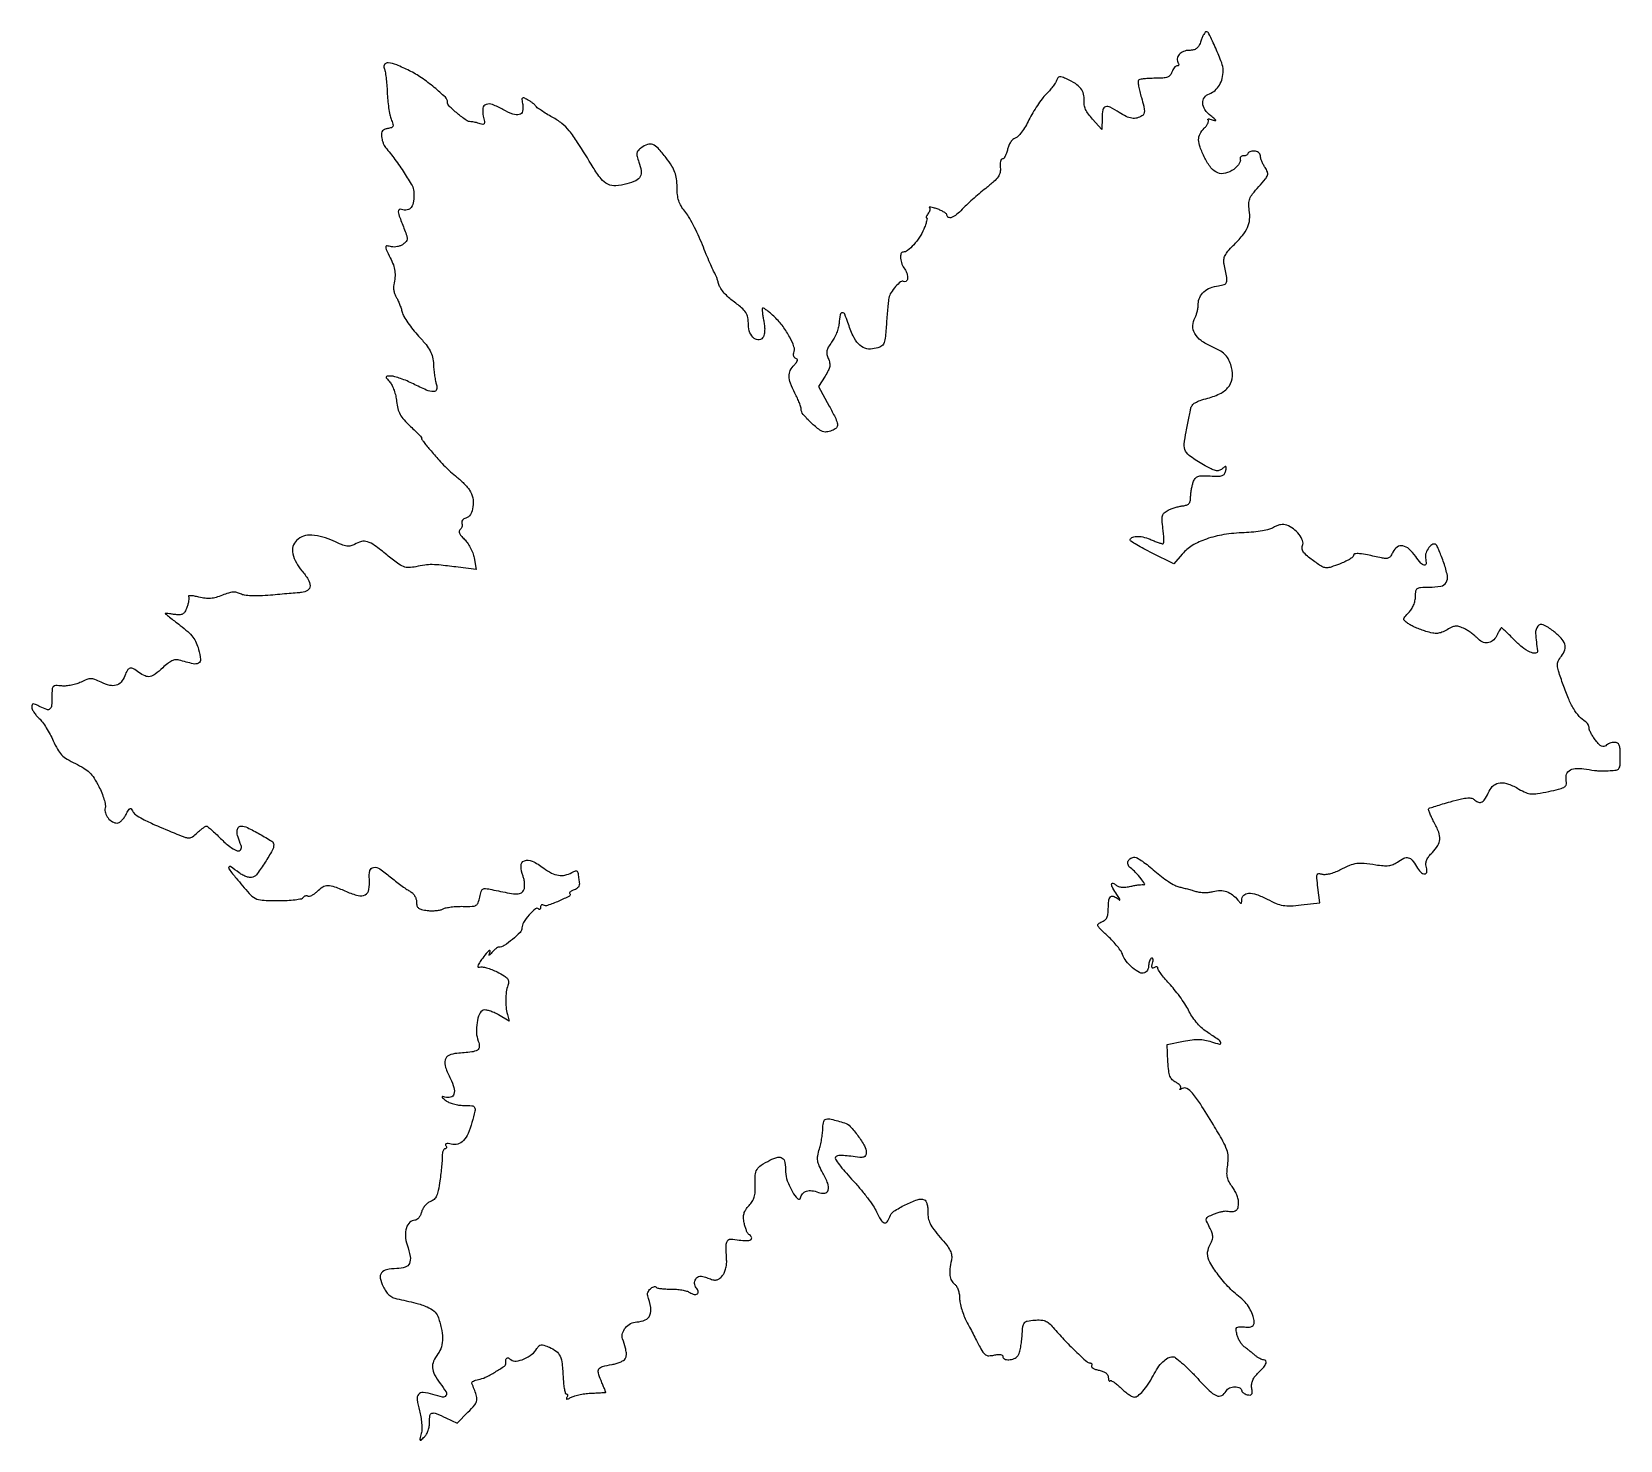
# Model space of a CAD drawing. Extents: x 0 to 512, y 0 to 454.
import ezdxf

# ---------------------------------------------------------------- set-up
doc = ezdxf.new("R2010")
doc.units = 0

msp = doc.modelspace()

# ---------------------------------------------------------------- linework, layer by layer
msp.add_lwpolyline([(376.850155, 451, -0.038708), (376.192282, 449.497905, -0.104765), (375.447561, 448.611855, -0.114684), (374.451451, 448.149329, -0.05163), (373.009164, 448, 0.095445), (371.192669, 447.65006, 0.122861), (369.818689, 446.658494, 0.150158), (369.238885, 445.298843, 0.166147), (369.555773, 443.909758, -0.085732), (369.69558, 443.562279, -0.164574), (369.661579, 443.267241, -0.179953), (369.4605, 443.070798, -0.104792), (369.126405, 443, 0.163132), (368.700669, 442.8573, 0.06038), (368.239601, 442.4125, 0.051707), (367.816116, 441.765303, 0.042216), (367.5, 441, -0.101542), (366.938524, 439.995561, -0.126676), (366.063347, 439.388208, -0.072627), (364.622478, 439.081607, -0.016167), (362.099279, 439, 0.01144), (360.230913, 438.957246, 0.015865), (358.560914, 438.827585, 0.012343), (357.19907, 438.644137, 0.157999), (356.746387, 438.413054, 0.225502), (356.582812, 437.953287, 0.014715), (356.772755, 436.513855, 0.01909), (357.12789, 434.751063, 0.012925), (357.660374, 432.771917, -0.010163), (358.411589, 430.040017, -0.054844), (358.623794, 428.517023, -0.115694), (358.427554, 427.556347, -0.144475), (357.830654, 426.874176, -0.083098), (356.236445, 426.201685, -0.09674), (354.595394, 426.135198, -0.075698), (352.747215, 426.713991, -0.0326), (350.5, 428, 0.025866), (347.625853, 429.696524, 0.199598), (346.101937, 429.830204, 0.274772), (345.231191, 428.853225, 0.045993), (344.970687, 426.25), (344.941373, 422.5), (341.912112, 425.831332, -0.02757), (340.559054, 427.494936, -0.050536), (339.68147, 429.004114, -0.061603), (339.236681, 430.428533, -0.073817), (339.191426, 431.831332, 0.093855), (339.042165, 433.899534, 0.103338), (338.142384, 435.692356, 0.081463), (336.394518, 437.279156, 0.038141), (333.702569, 438.743924, 0.018028), (332.126625, 439.384417, 0.124556), (331.303001, 439.468835, 0.20761), (330.753572, 439.128111, 0.064046), (330.295078, 438.243924, -0.05821), (329.866007, 437.39239, -0.017796), (329.028559, 436.215926, -0.01755), (327.989282, 434.954937, -0.018341), (326.878722, 433.789015, 0.037175), (325.625811, 432.370385, 0.015153), (324.13168, 430.272293, 0.014895), (322.655388, 427.910929, 0.018405), (321.429331, 425.62411, -0.021092), (320.276874, 423.502027, -0.026109), (319.022369, 421.636059, -0.025995), (317.834507, 420.214516, -0.142696), (316.985516, 419.706463, 0.122466), (316.247745, 419.3039, 0.056663), (315.527249, 418.473037, 0.050559), (314.921935, 417.365382, 0.045758), (314.526657, 416.121369, -0.028369), (314.192038, 414.925926, -0.040585), (313.752553, 413.916902, -0.046685), (313.279946, 413.203675, -0.226848), (312.854122, 413, 0.263491), (312.499275, 412.79905, 0.075414), (312.250026, 412.192187, 0.054715), (312.134001, 411.303658, 0.033784), (312.183578, 410.25, -0.083652), (312.100025, 408.655625, -0.097896), (311.490874, 407.27095, -0.059237), (310.133356, 405.747752, -0.013769), (307.5, 403.543285, 0.007866), (305.395909, 401.823716, 0.00651), (303.208173, 399.928328, 0.006581), (301.247347, 398.137555, 0.01751), (299.910801, 396.793285, -0.033865), (298.097432, 395.084915, -0.080246), (296.499635, 394.153586, -0.197815), (295.473544, 394.177189, -0.297653), (295, 394.902175, 0.219764), (294.807329, 395.319363, 0.035366), (294.06705, 395.864564, 0.033472), (293.040432, 396.421641, 0.02371), (291.823998, 396.91151, 0.011349), (290.64732, 397.291978, 0.029126), (289.776974, 397.497415, 0.086272), (289.361878, 397.498014, 0.608135), (289.315322, 397.351344, -0.169951), (289.486645, 396.995512, -0.082854), (289.459452, 396.48583, -0.067161), (289.245555, 395.90483, -0.051508), (288.868879, 395.342009, 0.026645), (288.485409, 394.826372, 0.061091), (288.269065, 394.394215, 0.134747), (288.248471, 394.117272, 0.358566), (288.390975, 394, -0.454444), (288.559165, 393.807348, -0.025774), (288.393451, 392.931127, -0.025324), (288.044287, 391.757154, -0.014014), (287.506487, 390.361282, -0.04572), (286.142043, 387.785596, -0.039234), (284.268161, 385.35591, -0.039509), (282.322519, 383.519838, -0.171002), (280.84699, 383, 0.338777), (280.165698, 382.478539, 0.090777), (280.044785, 381.028097, 0.065939), (280.48189, 379.157665, 0.067631), (281.388757, 377.483021, -0.085872), (282.116732, 376.013877, -0.094893), (282.274133, 374.437287, -0.193014), (281.821024, 373.547598, -0.329166), (281.028862, 373.482162, 0.317666), (280.056034, 373.422166, 0.040152), (278.438033, 371.893476, 0.04275), (276.961375, 369.943197, 0.092598), (276.270075, 368.202025, 0.021163), (276.116009, 367.189181, 0.003209), (275.90704, 365.151911, 0.003591), (275.692946, 362.742211, 0.003101), (275.501993, 360.208735, -0.008854), (275.071185, 355.254254, -0.097726), (274.486948, 353.360717, -0.185366), (273.340121, 352.374756, -0.049494), (270.962236, 351.78115, -0.123703), (268.547841, 352.024438, -0.119018), (266.495152, 353.379596, -0.079759), (264.707369, 356.042839, -0.029594), (263.058214, 360.259209, 0.022131), (262.048796, 362.957947, 0.324903), (261.227735, 363.450485, 0.340999), (260.542549, 362.818253, 0.023067), (260.197351, 360.006925, -0.048174), (259.951097, 358.592072, -0.026854), (259.396574, 356.931501, -0.026556), (258.64877, 355.297016, -0.038632), (257.807833, 353.953951, 0.025665), (256.740373, 352.343416, 0.083392), (256.281543, 351.151981, 0.103968), (256.288278, 350.027349, 0.053638), (256.733349, 348.685889, -0.056801), (257.172322, 347.334347, -0.094654), (257.186419, 346.141584, -0.073563), (256.745439, 344.827579, -0.023452), (255.722103, 343.030072), (253.635473, 339.734466), (257.067736, 333.341149, -0.007417), (258.918315, 329.767863, -0.051549), (259.61119, 327.927186, -0.13399), (259.600592, 326.79764, -0.183615), (259, 325.989229, -0.041026), (258.303745, 325.620849, -0.026715), (257.449159, 325.307717, -0.026853), (256.576505, 325.090359, -0.045347), (255.826923, 325.015313, -0.165462), (254.036866, 325.606135, -0.026817), (251.194486, 328.002055, -0.026261), (248.626058, 330.681259, -0.179848), (248, 332.365481, 0.080619), (247.887563, 333.058284, 0.012415), (247.4125, 334.373546, 0.013585), (246.765736, 335.90924, 0.011426), (246, 337.5, -0.026078), (244.562642, 340.724397, -0.084888), (244.104554, 343.009774, -0.120508), (244.500396, 344.854208, -0.083728), (245.741071, 346.598214, 0.027852), (246.463871, 347.40636, 0.10521), (246.766191, 348.009908, 0.218818), (246.68957, 348.440446, 0.161913), (246.297249, 348.73425, -0.117889), (245.885826, 348.990159, -0.10551), (245.614328, 349.414281, -0.0972), (245.526034, 349.943288, -0.084701), (245.636308, 350.494616, 0.175876), (245.672484, 352.480316, 0.040212), (244.310787, 355.610272, 0.038846), (242.143655, 359.003328, 0.038764), (239.476366, 362.022907, 0.012718), (238.121972, 363.27042, 0.020871), (236.907299, 364.247012, 0.016144), (235.902173, 364.939315, 0.352686), (235.570239, 364.903572, 0.204338), (235.428356, 364.550671, 0.016323), (235.483289, 363.524838, 0.019995), (235.643202, 362.263675, 0.01393), (235.919805, 360.855575, -0.029679), (236.16636, 359.351549, -0.030386), (236.230442, 357.840762, -0.032153), (236.121145, 356.52133, -0.091069), (235.824211, 355.650366, -0.235801), (234.502413, 354.751016, -0.204031), (232.870039, 355.199679, -0.126727), (231.484612, 357.030012, -0.097992), (230.984687, 359.490547, 0.04057), (230.777798, 361.885182, 0.104552), (230.144161, 363.491981, 0.072888), (228.770731, 365.028259, 0.012924), (225.736721, 367.43168, -0.032412), (224.250436, 368.706338, -0.029755), (222.895426, 370.197483, -0.031042), (221.849012, 371.67556, -0.080184), (221.348833, 372.878817, 0.015486), (221.056711, 373.955673, 0.01501), (220.695762, 375.023778, 0.015101), (220.322012, 375.943194, 0.052225), (220.00272, 376.5, -0.050652), (219.589771, 377.214923, -0.002986), (218.57457, 379.509131, -0.004484), (217.404507, 382.263801, -0.003288), (216.154111, 385.339595, 0.012874), (214.772389, 388.560051, 0.012315), (213.207253, 391.753779, 0.012347), (211.687649, 394.502705, 0.042482), (210.513504, 396.16632, -0.039415), (209.300031, 397.863509, -0.057296), (208.537722, 399.536892, -0.052023), (208.130153, 401.458132, -0.026278), (208, 403.932923, 0.030876), (207.834886, 406.604222, 0.059176), (207.321626, 408.686439, 0.052893), (206.291286, 410.73719, 0.020215), (204.454193, 413.356198, 0.019622), (201.885589, 416.459785, 0.114901), (200.163345, 417.667085, 0.185937), (198.513825, 417.691707, 0.069768), (196.441392, 416.580803, 0.048296), (195.432806, 415.68203, 0.146976), (195.034078, 414.866056, 0.110111), (195.093412, 413.82022, 0.021231), (195.690909, 412.007919, -0.050503), (196.436781, 409.204147, -0.166056), (196.117215, 407.342789, -0.158549), (194.710437, 406.013247, -0.044947), (191.848012, 404.959074, -0.048054), (188.217344, 404.347057, -0.132334), (185.690665, 404.838689, -0.112622), (183.509869, 406.600816, -0.029863), (180.940017, 410.299911, 0.004216), (175.93687, 418.353226, 0.029588), (173.239782, 422.103383, 0.055472), (170.866436, 424.43867, 0.04049), (167.780807, 426.484839, -0.00936), (165.930688, 427.55235, -0.012084), (164.275592, 428.604407, -0.009913), (162.940273, 429.538108, -0.0971), (162.475113, 430.040267, 0.068874), (162.11142, 430.479938, 0.020996), (161.449409, 431.037741, 0.020584), (160.646877, 431.607084, 0.02112), (159.806951, 432.103317, 0.019512), (158.567864, 432.705501, 0.309477), (158.131148, 432.622915, 0.234711), (157.971978, 432.146695, 0.012593), (158.23904, 430.529878, -0.10666), (158.188029, 428.371827, -0.279876), (157.139787, 427.316303, -0.154107), (155.066772, 427.446529, -0.035887), (151.872954, 428.951248, 0.036309), (148.516605, 430.529084, 0.173404), (146.432501, 430.577998, 0.287648), (145.425257, 429.359322, 0.0869), (145.532793, 426.850693, -0.012508), (145.873787, 425.088936, -0.137687), (145.797369, 424.380681, -0.335625), (145.399317, 424.140972, -0.065298), (144.530642, 424.349868, 0.021926), (143.785719, 424.598848, 0.016493), (142.947707, 424.809024, 0.016756), (142.145087, 424.954447, 0.036449), (141.52104, 425, -0.156853), (140.012575, 425.48515, -0.018538), (137.1933, 427.670553, -0.016765), (134.526399, 430.057273, -0.204599), (134, 431.289837, 0.206433), (133.304963, 432.901545, 0.016345), (129.737079, 436.055004, 0.02278), (125.597042, 439.173491, 0.034444), (121.708163, 441.458139, 0.019322), (117.628733, 443.297862, 0.072116), (114.902448, 443.968045, 0.254875), (113.72581, 443.467706, 0.280348), (113.575337, 442.25, -0.062238), (113.894602, 441.215711, -0.011653), (114.195033, 439.251563, -0.012311), (114.43749, 436.925417, -0.010984), (114.576541, 434.5, 0.014136), (114.735311, 432.005802, 0.013302), (115.036687, 429.473241, 0.013397), (115.423569, 427.244021, 0.044073), (115.84545, 425.813161, -0.019986), (116.387292, 424.255895, -0.166229), (116.361829, 423.519649, -0.22929), (115.898316, 423.082624, -0.040634), (114.701236, 422.809926, 0.059387), (113.674624, 422.535293, 0.137251), (113.045913, 422.054535, 0.133723), (112.748348, 421.308024, 0.055104), (112.744679, 420.210255, 0.033825), (112.91436, 419.247076, 0.027228), (113.221593, 418.241229, 0.028003), (113.60982, 417.340319, 0.060934), (114.024623, 416.713489, -0.018772), (117.070857, 412.858729, -0.014959), (120.06952, 408.487932, -0.011039), (122.563662, 404.413687, -0.118057), (123.118483, 402.569394, -0.039744), (123.048046, 399.40468, -0.124177), (122.325656, 397.418207, -0.205718), (121.007659, 396.575002, -0.133224), (119.179944, 396.761191, 0.252294), (118.423483, 396.663934, 0.281295), (118.139955, 395.993771, 0.05256), (118.609187, 394.180352, 0.005778), (120.163951, 390.169197, -0.016796), (120.869151, 388.22369, -0.103626), (120.982887, 387.171166, -0.157148), (120.6375, 386.377844, -0.054318), (119.703262, 385.52497, -0.06075), (118.871911, 385.059925, -0.044484), (117.860838, 384.747429, -0.045154), (116.832978, 384.62286, -0.071656), (115.953524, 384.722405, 0.035033), (114.52727, 384.990407, 0.415714), (114.129086, 384.673479, 0.138347), (114.265003, 383.854023, 0.005856), (115.560176, 381.179829, -0.030045), (116.542008, 378.874739, -0.05355), (117.022732, 376.872183, -0.055086), (117.06018, 374.852391, -0.033829), (116.682593, 372.5, 0.065632), (116.595091, 371.588552, 0.038707), (116.718337, 370.5, 0.038062), (117.014878, 369.412473, 0.052435), (117.452353, 368.5, -0.028684), (117.974479, 367.5316, -0.014352), (118.527247, 366.254311, -0.0142), (119.02523, 364.895697, -0.020336), (119.382547, 363.663611, 0.070126), (119.949782, 362.250096, 0.019399), (121.224368, 360.219068, 0.01919), (122.862935, 358.007257, 0.019013), (124.671111, 355.920523, -0.015933), (127.088265, 353.165462, -0.051345), (128.434034, 351.13668, -0.06639), (129.15057, 349.176818, -0.041765), (129.477885, 346.756912, 0.013318), (129.617435, 344.96212, 0.011549), (129.857164, 343.08953, 0.011695), (130.153194, 341.403579, 0.033056), (130.46414, 340.25, -0.165788), (130.465377, 338.691903, -0.330414), (129.504043, 338.027477, -0.09346), (127.16929, 338.54923, -0.015697), (123, 340.5, 0.016077), (120.950678, 341.456962, 0.016782), (118.872914, 342.265625, 0.016694), (117.036481, 342.842193, 0.067811), (115.878256, 343, 0.014091), (114.519184, 342.96169, 0.333379), (114.243006, 342.729095, 0.236541), (114.341503, 342.321801, 0.008436), (115.432882, 341.074165, -0.071361), (116.131421, 340.037803, -0.028961), (116.784442, 338.461266, -0.027931), (117.301026, 336.657624, -0.031779), (117.586523, 334.883553, 0.038286), (117.993291, 332.549727, 0.064836), (118.725473, 330.709022, 0.056114), (119.985177, 328.945198, 0.02201), (122.082506, 326.809388, -0.005717), (123.614542, 325.347683, -0.010539), (124.821239, 324.119008, -0.006523), (125.727699, 323.130744, -0.648046), (125.669187, 323, 0.59977), (125.593567, 322.858327, 0.009584), (126.246729, 321.922545, 0.013513), (127.156524, 320.739489, 0.007321), (128.335334, 319.332067, 0.0038), (131.273818, 315.978164, 0.012859), (133.264315, 313.853433, 0.017433), (135.015812, 312.197276, 0.013185), (137.04651, 310.5, -0.020127), (138.126172, 309.571852, -0.013597), (139.283541, 308.432576, -0.013713), (140.343908, 307.268149, -0.0264), (141.11573, 306.270472, -0.106578), (142.119928, 303.850262, -0.077965), (142.19384, 300.933326, -0.087712), (141.410914, 298.44868, -0.21178), (139.936878, 297.273242, 0.074046), (139.287163, 296.995785, 0.096861), (138.813273, 296.559116, 0.113842), (138.58756, 296.034677, 0.137386), (138.63737, 295.502615, -0.087795), (138.743643, 294.953781, -0.079508), (138.661486, 294.381376, -0.081211), (138.407879, 293.873728, -0.098277), (138.018774, 293.511603, 0.224317), (137.721389, 293.053605, 0.141642), (137.816368, 292.411482, 0.073565), (138.364739, 291.56552, 0.025355), (139.384908, 290.519083, -0.053926), (140.387939, 289.365357, -0.030938), (141.346386, 287.788101, -0.030578), (142.122793, 286.063634, -0.044144), (142.574519, 284.45447), (143.280423, 280.691679), (137.390212, 281.446482, 0.004427), (131.971964, 282.092098, 0.024404), (129.037987, 282.271128, 0.037207), (126.678205, 282.124081, 0.020009), (123.806226, 281.611478, -0.04542), (121.513417, 281.321376, -0.105462), (119.815304, 281.621735, -0.064974), (117.920217, 282.694191, -0.009708), (114.464558, 285.399257, 0.013511), (110.503672, 288.45152, 0.078656), (108.16495, 289.647014, 0.140062), (106.228093, 289.719184, 0.079461), (104.050124, 288.79923, -0.086877), (102.831909, 288.305684, -0.093266), (101.549504, 288.272826, -0.056125), (99.867092, 288.742995, -0.013348), (97.196659, 289.90789, 0.087454), (90.256286, 291.780701, 0.215297), (85.381706, 290.083655, 0.272863), (84.147239, 285.772822, 0.117201), (87.054639, 280.284989, -0.04206), (89.090429, 277.530419, -0.141467), (89.685192, 275.392386, -0.245911), (88.925527, 273.974994, -0.12845), (86.986423, 273.286782, 0.000148), (85.572807, 273.165137, 0.000028), (83.001033, 272.942916, 0.00003), (79.998607, 272.68313, 0.000028), (76.910711, 272.415588, -0.011922), (73.530982, 272.203612, -0.02134), (70.749009, 272.214402, -0.025124), (68.585927, 272.42442, -0.086306), (67.251172, 272.865577, 0.066621), (66.048321, 273.31607, 0.076166), (64.824213, 273.405916, 0.057623), (63.373943, 273.121145, 0.021696), (61.429339, 272.406029, -0.02869), (59.403167, 271.69291, -0.050725), (57.66095, 271.376441, -0.051415), (55.906897, 271.419275, -0.030365), (53.846823, 271.810912, 0.015722), (52.410058, 272.127882, 0.034092), (51.287869, 272.260393, 0.062403), (50.616515, 272.209768, 0.522029), (50.515099, 271.975569, -0.14628), (50.644586, 271.494768, -0.030374), (50.566694, 270.613491, -0.029502), (50.345321, 269.563928, -0.02412), (49.989725, 268.472975, -0.040049), (49.321975, 267.066922, -0.134399), (48.603806, 266.356223, -0.129426), (47.606931, 266.095773, -0.035981), (45.982571, 266.215866, 0.003733), (44.838853, 266.375015, 0.006275), (43.87613, 266.489388, 0.001596), (43.046836, 266.574694, 0.44361), (43, 266.532293, 0.229553), (43.038179, 266.453516, 0.000294), (44.434387, 265.352732, 0.002409), (46.01084, 264.123607, 0.001471), (47.88302, 262.687133, -0.021138), (50.293861, 260.68196, -0.045539), (51.927455, 258.906188, -0.054515), (53.027241, 257.087115, -0.046605), (53.77816, 254.975856, -0.033403), (54.373881, 251.735185, -0.305321), (53.747814, 250.525679, -0.185361), (52.064318, 250.298856, -0.013518), (47.462271, 251.521467, 0.104818), (46.344886, 251.60861, 0.07712), (45.149634, 251.258461, 0.05631), (43.804919, 250.431393, 0.024708), (42.221373, 249.061121, -0.026358), (39.808674, 246.987247, -0.115591), (38.109905, 246.213995, -0.153655), (36.511499, 246.387182, -0.058744), (34.55887, 247.531803, 0.0332), (32.782488, 248.698642, 0.187724), (31.681461, 248.857934, 0.206874), (30.827302, 248.228005, 0.041033), (29.990257, 246.474374, -0.081038), (28.801957, 244.423026, -0.154646), (27.221209, 243.39375, -0.129804), (25.12782, 243.368325, -0.049779), (22.366994, 244.362035, 0.020141), (20.28761, 245.252714, 0.088449), (18.980881, 245.501285, 0.096265), (17.724496, 245.272144, 0.026234), (15.878008, 244.436916, -0.041931), (14.483683, 243.858163, -0.027587), (12.801362, 243.420589, -0.027754), (11.104542, 243.174874, -0.047029), (9.67012, 243.183012, 0.024715), (7.733069, 243.280412, 0.206271), (6.944559, 242.941428, 0.174409), (6.576231, 242.099963, 0.016815), (6.5, 239.833852, -0.019027), (6.38636, 236.848633, -0.195115), (5.846981, 235.764022, -0.271499), (4.823882, 235.563326, -0.035532), (2.704337, 236.478367, 0.010984), (1.152564, 237.240655, 0.117086), (0.468569, 237.380401, 0.313162), (0.11951, 237.121297, 0.081497), (0, 236.392948, 0.109007), (0.1592, 235.671395, 0.034086), (0.695824, 234.694822, 0.03224), (1.462233, 233.654772, 0.030582), (2.368764, 232.702251, -0.046611), (3.430163, 231.513008, -0.017774), (4.685334, 229.678161, -0.017421), (5.915955, 227.575781, -0.020434), (6.928611, 225.5, 0.0255), (8.297822, 222.763989, 0.064589), (9.630379, 220.989047, 0.064352), (11.374724, 219.609122, 0.025166), (14.088563, 218.160089, -0.027109), (16.740908, 216.73063, -0.056884), (18.585557, 215.292586, -0.056008), (20.076065, 213.461013, -0.025548), (21.611381, 210.780201, -0.020922), (22.552769, 208.712211, -0.024074), (23.270099, 206.666205, -0.02415), (23.704721, 204.89617, -0.112539), (23.671684, 203.852521, 0.141597), (23.712063, 202.272205, 0.091778), (24.578211, 200.647994, 0.090862), (25.978585, 199.428125, 0.134653), (27.539491, 199, 0.145496), (28.17695, 199.189508, 0.047375), (28.953219, 199.807813, 0.042561), (29.731195, 200.697631, 0.036708), (30.390952, 201.75, -0.013903), (31.186815, 203.158223, -0.132013), (31.681157, 203.633827, -0.360852), (32.086171, 203.556335, -0.079142), (32.473353, 202.897301, 0.148984), (33.412781, 201.709131, 0.031383), (35.704353, 200.325374, 0.018424), (39.604428, 198.47186, 0.003603), (46.766139, 195.447284, 0.011022), (49.518673, 194.378553, 0.102404), (50.774308, 194.196206, 0.145212), (51.810822, 194.572557, 0.029381), (53.33059, 195.840848, -0.013012), (54.258045, 196.667786, -0.017388), (55.143802, 197.365749, -0.014668), (55.906013, 197.890869, -0.144476), (56.275809, 198, -0.173801), (56.674943, 197.856938, -0.006662), (57.896002, 196.825, -0.011241), (59.318554, 195.532697, -0.007614), (60.882938, 194, 0.032142), (63.788769, 191.419689, 0.08347), (66.243529, 190.093536, 0.33439), (67.341172, 190.453192, 0.257119), (67.478393, 191.75, -0.023623), (66.475518, 194.491646, -0.075078), (66.177798, 196.415146, -0.161173), (66.545664, 197.540603, -0.238178), (67.455353, 198, -0.114004), (69.512653, 197.524743, -0.015263), (73.475257, 195.438653, -0.010592), (77.405142, 193.10277, -0.258895), (78, 192.030931, -0.128978), (77.507804, 190.15461, -0.014412), (75.209798, 186.337435, -0.013661), (72.694935, 182.645997, -0.145776), (71.27189, 181.55084, -0.11758), (70.420276, 181.43749, -0.051466), (69.298058, 181.670359, -0.045232), (68.059583, 182.19084, -0.037114), (66.845096, 182.956404, 0.00762), (64.071664, 184.942245, 0.441152), (63.524868, 184.817221, 0.303528), (63.576803, 184.119642, 0.006235), (65.879217, 181.25, 0.007542), (70.070032, 176.31186, 0.090511), (72.017802, 174.764079, 0.10993), (74.266125, 174.137101, 0.013245), (79.440983, 174, 0.012743), (82.337498, 174.07383, 0.018583), (84.880686, 174.298542, 0.014342), (86.924501, 174.615747, 0.211722), (87.510081, 175.016312, -0.08674), (87.817754, 175.362459, -0.094178), (88.216426, 175.571701, -0.100218), (88.643213, 175.612695, -0.112867), (89.032624, 175.479837, 0.204189), (89.516142, 175.406398, 0.05418), (90.262527, 175.687646, 0.045804), (91.118263, 176.224338, 0.033436), (91.963525, 176.963525, -0.059892), (93.795452, 178.402265, -0.138369), (95.466853, 178.866861, -0.087979), (97.612429, 178.477821, -0.015399), (101.432343, 176.926903, 0.042296), (105.196923, 175.629316, 0.1877), (107.477606, 175.912868, 0.230761), (108.678389, 177.586201, 0.063787), (108.816299, 180.910816, -0.07386), (108.986495, 183.674274, -0.322219), (110.12981, 184.714884, -0.178115), (112.189016, 184.216293, -0.028784), (115.533132, 181.686515, 0.009311), (117.216923, 180.306506, 0.008598), (118.99567, 178.952186, 0.008621), (120.621316, 177.800649, 0.02814), (121.75, 177.119772, -0.064699), (122.666865, 176.47107, -0.06518), (123.384868, 175.611057, -0.066852), (123.843263, 174.616715, -0.074754), (124, 173.574222, 0.066509), (124.164096, 172.34604, 0.160111), (124.663198, 171.589491, 0.113526), (125.645426, 171.12225, 0.025434), (127.486033, 170.811837, 0.028049), (128.941969, 170.72418, 0.026138), (130.433621, 170.796155, 0.027083), (131.751282, 171.001544, 0.075499), (132.625097, 171.329946, -0.076641), (133.565665, 171.680999, -0.019236), (135.184949, 171.951915, -0.019188), (137.082275, 172.121097, -0.018274), (139.018209, 172.148237, 0.013047), (141.958232, 172.158725, 0.120622), (143.175943, 172.495402, 0.180415), (143.866332, 173.308475, 0.037416), (144.379144, 175.145722, -0.025705), (144.842317, 176.968825, -0.180121), (145.392839, 177.683148, -0.170743), (146.293257, 177.884065, -0.022595), (148.25, 177.560521, 0.004853), (153.988807, 176.401136, 0.046456), (156.471028, 176.160126, 0.136812), (157.813721, 176.528822, 0.167661), (158.645855, 177.519497, 0.074704), (158.837308, 178.386735, 0.034572), (158.836185, 179.543908, 0.033268), (158.665827, 180.783291, 0.039474), (158.337072, 181.917951, -0.083867), (157.697079, 185.182628, -0.316838), (158.788658, 186.822041, -0.206768), (161.291672, 186.726673, -0.047476), (165, 184.5, 0.03725), (167.572926, 182.882724, 0.081808), (169.770579, 182.14603, 0.096011), (171.856895, 182.211232, 0.067281), (174.065741, 183.035184, -0.025577), (175.014644, 183.482202, -0.128908), (175.590662, 183.559095, -0.246168), (175.926472, 183.326169, -0.105934), (176.076511, 182.785184, 0.012888), (176.128928, 182.171714, 0.005903), (176.227336, 181.374492, 0.005841), (176.350729, 180.537125, 0.008025), (176.482516, 179.787555, -0.102705), (176.471807, 179.054358, -0.099106), (176.171231, 178.375576, -0.09091), (175.604717, 177.820672, -0.071721), (174.830644, 177.446248, 0.033091), (174.111103, 177.164272, 0.066404), (173.599016, 176.834404, 0.119256), (173.366635, 176.514703, 0.302921), (173.42021, 176.246456, -0.509273), (173.29623, 175.461635, -0.016001), (169.871691, 173.849253, -0.016152), (166.249046, 172.420181, -0.22809), (164.898748, 172.562577, 0.115735), (164.556723, 172.67711, 0.185446), (164.264007, 172.594824, 0.155845), (164.067097, 172.319486, 0.078064), (164, 171.89235, -0.053147), (163.954627, 171.466694, -0.159898), (163.808944, 171.217767, -0.258185), (163.596391, 171.170492, -0.125379), (163.349598, 171.317069, 0.393), (162.325786, 171.354438, 0.034836), (160.323146, 169.365065, 0.036863), (158.516314, 166.965384, 0.142878), (157.993167, 165.198478, -0.194157), (157.406756, 163.76194, -0.026354), (154.974326, 161.50951, -0.028195), (152.2937, 159.522303, -0.14642), (150.548363, 159, 0.133613), (150.136431, 158.88792, 0.031787), (149.542319, 158.485938, 0.030462), (148.896009, 157.919865, 0.025997), (148.286085, 157.25, -0.010328), (147.761248, 156.636003, -0.071361), (147.459035, 156.38125, -0.65825), (147.376607, 156.43842, -0.067342), (147.48486, 156.75, 0.085179), (147.77961, 157.706518, 0.652447), (147.491003, 157.880924, 0.0692), (146.457715, 156.916792, 0.015764), (145.005148, 155.00723, 0.012604), (144.091311, 153.652872, 0.075454), (143.747055, 152.877285, 0.379019), (143.892413, 152.582018, 0.191066), (144.340102, 152.577015, -0.132677), (145.168189, 152.662271, -0.027649), (146.607791, 152.345632, -0.027216), (148.287639, 151.777357, -0.022784), (150.001262, 150.999356, -0.015963), (152.263627, 149.752625, -0.089959), (153.300866, 148.851983, -0.162593), (153.648663, 147.910803, -0.088727), (153.468388, 146.679571, 0.044217), (152.963171, 144.560088, 0.031677), (152.762812, 142.130875, 0.031118), (152.870693, 139.6384, 0.037197), (153.291028, 137.326269), (153.855789, 135.152537), (150.41946, 137.180021, 0.027717), (148.998499, 137.915503, 0.032017), (147.570612, 138.450017, 0.033776), (146.325051, 138.737263, 0.132145), (145.546738, 138.656309, 0.207476), (144.293029, 137.427043, 0.055503), (143.516763, 134.677905, 0.053313), (143.332289, 131.488958, 0.078807), (143.90445, 128.751316, -0.089208), (144.249934, 126.909026, -0.270085), (143.639627, 125.843471, -0.102268), (141.790151, 125.232141, -0.009609), (137, 124.769943, 0.091667), (134.467909, 124.096903, 0.224418), (133.27535, 122.642084, 0.145628), (133.380552, 120.257399, 0.035036), (134.95068, 116.578145, -0.048911), (136.071119, 113.737129, -0.143021), (136.058174, 111.652061, -0.25642), (135.00938, 110.617744, -0.145594), (133.176887, 110.641076, 0.018583), (132.35427, 110.864079, 0.560276), (132.230681, 110.738389, 0.155923), (132.417446, 110.436338, 0.005989), (133.44113, 109.581635, 0.07198), (134.454543, 108.97418, 0.031973), (135.930908, 108.464605, 0.030817), (137.590428, 108.116415, 0.036316), (139.19113, 108, -0.020839), (141.895347, 107.887247, -0.263489), (142.706985, 107.333631, -0.173944), (142.835827, 106.192989, -0.008741), (141.895034, 102.5, -0.036564), (140.647425, 98.973309, -0.087243), (139.113633, 96.668431, -0.127917), (137.29506, 95.540564, -0.137504), (135.209962, 95.483439, 0.023561), (134.218808, 95.683109, 0.100814), (133.619614, 95.653563, 0.294352), (133.402601, 95.419699, 0.184317), (133.475228, 95.040082, -0.066114), (133.653801, 94.641853, -0.138801), (133.658397, 94.305524, -0.191143), (133.493884, 94.084523, -0.139179), (133.196119, 94, 0.224908), (132.845957, 93.8341, 0.077847), (132.555568, 93.339063, 0.058754), (132.363795, 92.611602, 0.039107), (132.310126, 91.75, -0.022336), (132.274763, 90.518203, -0.005168), (132.101306, 88.450732, -0.005326), (131.851362, 86.071982, -0.005187), (131.548808, 83.678022, -0.014227), (131.039988, 80.61364, -0.058826), (130.467239, 78.828765, -0.099137), (129.670256, 77.725643, -0.096345), (128.502495, 77.000949, 0.07694), (127.594109, 76.484576, 0.049804), (126.724395, 75.64124, 0.048955), (126.020961, 74.620584, 0.065017), (125.607659, 73.572926, -0.04981), (125.253463, 72.588695, -0.059464), (124.726896, 71.755797, -0.069823), (124.117012, 71.188974, -0.15354), (123.516132, 71, 0.194307), (121.860329, 70.331285, 0.124849), (120.754723, 68.546961, 0.092048), (120.432768, 65.93689, 0.064571), (120.99286, 63.021636, -0.03255), (121.960955, 59.28791, -0.150681), (121.717933, 57.0974, -0.214098), (120.365522, 55.8641, -0.072721), (117.682577, 55.397055, 0.040031), (114.337552, 55.037137, 0.183573), (112.702523, 54.033998, 0.220484), (112.316377, 52.33404, 0.058644), (113.234419, 49.634607, 0.039108), (114.125513, 48.089576, 0.060201), (115.143724, 46.932343, 0.066968), (116.31854, 46.136818, 0.064875), (117.674407, 45.66949, -0.010345), (123.767005, 44.287598, -0.03995), (127.441041, 43.055414, -0.069295), (129.675807, 41.710314, -0.133895), (130.886897, 40.029607, -0.034187), (132.005227, 36.279989, -0.0546), (132.379885, 32.96114, -0.066214), (132.01658, 30.158601, -0.098849), (130.926996, 27.949468, 0.06017), (129.521071, 25.577585, 0.122961), (129.157041, 23.459175, 0.106435), (129.818229, 21.21558, 0.038255), (131.639449, 18.40606, -0.023859), (133.520742, 15.679028, -0.292336), (133.50547, 14.470497, -0.305606), (132.415312, 14.014519, -0.025194), (129.274495, 14.807828, 0.043298), (126.164122, 15.474817, 0.256833), (124.672689, 14.882403, 0.213007), (124.203044, 13.186491, 0.030862), (124.973315, 9.595311, -0.026184), (125.406866, 7.662299, -0.022283), (125.664885, 5.587472, -0.022879), (125.728797, 3.675372, -0.057104), (125.552791, 2.290592, 0.00479), (125.12964, 0.490863, 0.248962), (125.220873, 0.156875, 0.41104), (125.491638, 0.147081, 0.008189), (126.588092, 1.189611, 0.074995), (127.240973, 2.058283, 0.040956), (127.777071, 3.281888, 0.039692), (128.127349, 4.643859, 0.050245), (128.22078, 5.939611, -0.042863), (128.343243, 8.076368, -0.302704), (129.003325, 8.812778, -0.162668), (130.305927, 8.720946, -0.01302), (133.498656, 7.29925), (137.065166, 5.5985), (140.578926, 9.112259, 0.021857), (142.775066, 11.50928, 0.140893), (143.434856, 12.994544, 0.11884), (143.264139, 14.722574, 0.01367), (141.869801, 18.400351, -0.267031), (141.919322, 18.772863, -0.093257), (142.3372, 19.147412, -0.062261), (143.056469, 19.468992, -0.036173), (143.980243, 19.679214, 0.07546), (146.189678, 20.367702, 0.021787), (149.342823, 22.075062, 0.014496), (152.344907, 23.994371, 0.270895), (152.808493, 24.969257, -0.040198), (152.803105, 26.078234, -0.22961), (153.090993, 26.573102, -0.274743), (153.6111, 26.602393, -0.053232), (154.428165, 26.059617, 0.210626), (156.110446, 25.580348, 0.067081), (158.677097, 26.29513, 0.062996), (161.206188, 27.781706, 0.101186), (162.834733, 29.669167, -0.068318), (163.466033, 30.50544, -0.174318), (164.142475, 30.826027, -0.105598), (165.098324, 30.717546, -0.017321), (166.851181, 30.061643, -0.066651), (169.024606, 28.800418, -0.123884), (170.275024, 27.207036, -0.078578), (170.944483, 24.710908, -0.015755), (171.284615, 20.103626, 0.014868), (171.425539, 18.147462, 0.024118), (171.674379, 16.499602, 0.020896), (171.980697, 15.247269, 0.333796), (172.309017, 15.000368, -0.17955), (172.558129, 14.907803, -0.187839), (172.680725, 14.677051, -0.115097), (172.640722, 14.321919, -0.053104), (172.43834, 13.900232, 0.11345), (172.306629, 13.512722, 0.457702), (172.456737, 13.353764, 0.098565), (172.962162, 13.477962, 0.013487), (173.938265, 13.966961, -0.054423), (175.078718, 14.42599, -0.019597), (176.782182, 14.833352, -0.019169), (178.69877, 15.137158, -0.02157), (180.558942, 15.278317, 0.003505), (182.261827, 15.345816, 0.00583), (183.695439, 15.429472, 0.001364), (184.935345, 15.519741, 0.392297), (185, 15.589465, 0.094625), (184.976252, 15.713824, 0.000615), (184.561999, 16.755189, 0.002436), (184.080477, 17.944473, 0.00155), (183.508932, 19.324379, -0.029208), (182.620969, 21.855686, -0.223406), (182.817251, 23.067247, -0.182285), (183.914319, 23.833977, -0.018748), (187.058367, 24.510283, 0.027558), (188.413936, 24.826948, 0.030213), (189.6843, 25.28348, 0.03165), (190.710085, 25.802848, 0.114466), (191.237214, 26.303763, 0.094791), (191.612792, 27.207333, 0.081709), (191.655878, 28.236001, 0.039451), (191.344133, 29.773442, 0.006123), (190.452114, 32.75, -0.142859), (190.416447, 34.568301, -0.108259), (191.34225, 36.347191, -0.100427), (193.002732, 37.676474, -0.105809), (195.019323, 38.221692, 0.090651), (197.731598, 38.868287, 0.192932), (199.215164, 40.383691, 0.141106), (199.501593, 42.902226, 0.042365), (198.530531, 46.676887, -0.195293), (198.582689, 47.734997, -0.090942), (199.390846, 48.875746, -0.104845), (200.46326, 49.554257, -0.293135), (201.293891, 49.372776, 0.152888), (201.745148, 49.136715, 0.015807), (202.946492, 48.958917, 0.018505), (204.425736, 48.842835, 0.013778), (206.063353, 48.820311, -0.025049), (207.791069, 48.757588, -0.023463), (209.542459, 48.522747, -0.024164), (211.075285, 48.166225, -0.070466), (212.065993, 47.726714, 0.073771), (213.509767, 47.097534, 0.225354), (214.534144, 47.283521, 0.315886), (214.815447, 48.089099, 0.104565), (214.199703, 49.259372, -0.074522), (213.812064, 49.900292, -0.082025), (213.645728, 50.60592, -0.081854), (213.71499, 51.328781, -0.07381), (214.012211, 52.019758, -0.089482), (214.613804, 52.689208, -0.145221), (215.321044, 52.965003, -0.090294), (216.309052, 52.869158, -0.021033), (217.898079, 52.344573, 0.026089), (219.563649, 51.813324, 0.101209), (220.639777, 51.754227, 0.124133), (221.532542, 52.125251, 0.048628), (222.5265, 53.029282, 0.073308), (223.161052, 53.978625, 0.041767), (223.647483, 55.273414, 0.039657), (223.93748, 56.729336, 0.043221), (223.982113, 58.17093, -0.008422), (223.801213, 62.855698, -0.145822), (224.201773, 64.315227, -0.267426), (225.255339, 64.878164, -0.031677), (228, 64.615991, 0.03564), (230.360599, 64.409352, 0.135591), (231.779492, 64.776912, 0.406472), (231.987294, 65.511619, 0.130919), (231.129162, 66.420174, -0.133461), (230.752513, 66.822966, -0.025562), (230.326383, 67.739028, -0.025605), (229.927763, 68.891172, -0.021127), (229.619178, 70.154112, -0.038976), (229.415825, 71.847937, -0.079523), (229.571938, 73.174517, -0.079977), (230.133395, 74.381285, -0.039797), (231.189563, 75.70178, 0.048908), (232.232984, 77.056113, 0.066284), (232.870925, 78.460669, 0.058134), (233.169416, 80.12151, 0.028385), (233.180048, 82.276859, -0.028588), (233.197268, 85.502811, -0.118025), (233.765119, 87.355168, -0.117662), (235.111203, 88.752639, -0.028331), (237.932182, 90.342575, -0.047777), (240.453312, 91.294717, -0.229102), (241.921703, 91.020216, -0.199045), (242.749495, 89.647373, -0.0361), (242.984687, 86.618034, 0.089494), (243.526009, 83.706525, 0.038731), (245.210273, 80.126721, 0.065144), (246.897886, 77.894247, 0.604158), (247.79313, 78.164856, -0.129912), (248.453808, 79.537154, -0.14029), (249.68947, 80.355529, -0.109029), (251.437666, 80.511548, -0.05885), (253.544361, 79.983134, 0.122286), (255.627854, 79.731996, 0.313482), (256.701336, 80.694538, 0.149983), (256.557404, 82.889755, 0.037221), (255.012796, 86.191022, -0.020203), (253.810274, 88.548809, -0.071631), (253.328907, 90.172474, -0.079996), (253.351997, 91.769769, -0.029256), (253.874503, 93.975466, 0.019101), (254.305683, 95.643909, 0.013309), (254.669385, 97.554749, 0.013447), (254.920448, 99.409017, 0.026928), (255, 100.885072, -0.064227), (255.250027, 102.823478, -0.283316), (256.04738, 103.584485, -0.115196), (257.689693, 103.552517, -0.00876), (262, 102.376464, -0.138327), (263.810404, 101.244476, -0.026423), (266.28751, 98.207819, -0.026709), (268.431792, 94.920793, -0.131912), (269, 92.804528, -0.114355), (268.775733, 91.836773, -0.223067), (268.17128, 91.351555, -0.083474), (266.909428, 91.261939, -0.009056), (264, 91.594388, 0.012478), (261.62497, 91.849321, 0.048025), (260.142048, 91.828558, 0.100229), (259.303955, 91.560309, 0.271715), (259, 91.042277, 0.158484), (259.239337, 90.30616, 0.008997), (260.698588, 88.373399, 0.013052), (262.567139, 86.113075, 0.009154), (264.782429, 83.663446, -0.013817), (267.120945, 81.028581, -0.012903), (269.366053, 78.20895, -0.012999), (271.229274, 75.602611, -0.042204), (272.26625, 73.75, 0.026584), (273.621556, 71.140886, 0.167448), (274.745242, 70.181405, 0.342219), (275.71148, 70.464001, 0.08004), (276.523667, 72.074568, -0.171142), (277.881179, 73.87395, -0.031436), (281.543352, 75.983499, -0.031224), (285.435719, 77.616949, -0.177147), (287.646586, 77.582123, -0.171501), (288.155086, 77.148485, -0.059676), (288.540731, 76.250855, -0.048529), (288.77341, 75.038324, -0.032558), (288.812271, 73.626398, 0.057206), (288.962344, 71.673895, 0.066668), (289.554593, 69.911187, 0.049287), (290.749532, 67.987199, 0.016882), (292.836173, 65.448777, -0.01445), (294.937294, 62.917932, -0.052769), (296.041462, 61.151079, -0.083149), (296.482771, 59.656951, -0.085371), (296.407071, 58.114836, 0.026807), (295.935724, 55.297686, 0.061921), (295.960377, 53.155473, 0.086406), (296.467544, 51.558892, 0.115374), (297.455228, 50.40908, -0.106777), (298.052701, 49.736969, -0.043256), (298.563562, 48.615583, -0.04025), (298.922252, 47.270235, -0.040694), (299.059025, 45.889757, 0.046552), (299.235739, 44.2963, 0.021666), (299.744311, 42.277724, 0.021245), (300.465744, 40.189358, 0.027758), (301.309025, 38.353557, -0.000653), (302.285203, 36.500272, -0.000422), (303.410805, 34.352108, -0.000424), (304.507405, 32.250644, -0.000802), (305.387332, 30.554265, 0.020319), (306.550752, 28.510621, 0.111888), (307.437466, 27.616094, 0.150307), (308.489865, 27.326471, 0.046628), (310.137332, 27.530163, -0.027733), (311.332193, 27.723911, -0.065458), (312.232628, 27.701006, -0.112876), (312.791722, 27.477073, -0.246051), (313, 27.079455, 0.302022), (313.527981, 26.285108, 0.11), (314.92389, 26.033349, 0.08522), (316.600391, 26.39193, 0.124977), (317.813591, 27.275391, 0.099424), (318.243295, 28.072292, 0.020046), (318.65337, 29.637427, 0.020432), (318.988117, 31.527384, 0.017855), (319.186036, 33.525391, -0.011718), (319.465076, 36.744587, -0.135995), (319.930162, 37.90824, -0.185662), (320.877035, 38.492809, -0.025781), (323.206387, 38.807765, -0.033536), (325.202219, 38.839302, -0.08174), (326.635262, 38.527315, -0.084392), (327.865292, 37.780151, -0.037497), (329.206387, 36.428784, 0.013306), (332.656687, 32.598355, 0.011769), (336.446794, 28.792934, 0.005741), (340.045411, 25.424335, 0.187376), (341.137964, 25, -0.101517), (341.469521, 24.931982, -0.177878), (341.670695, 24.742015, -0.167245), (341.708105, 24.457083, -0.088404), (341.575248, 24.121754, 0.315879), (341.597495, 23.740903, 0.089482), (342.068388, 23.326196, 0.056231), (342.910849, 22.938595, 0.030376), (344.016231, 22.646754, -0.040492), (345.2828, 22.284829, -0.073882), (346.220859, 21.764089, -0.097304), (346.796214, 21.111433, -0.132908), (347, 20.358333, 0.031874), (347.039035, 19.746617, 0.085146), (347.166626, 19.33022, 0.212976), (347.354408, 19.177152, 0.268597), (347.567237, 19.233904, -0.323255), (347.951612, 19.29597, -0.029577), (348.839475, 18.782472, -0.029455), (349.92338, 17.97144, -0.018193), (351.101715, 16.90057, 0.019262), (352.328911, 15.790076, 0.023447), (353.562543, 14.852043, 0.022925), (354.652875, 14.172423, 0.128588), (355.312237, 14, 0.168344), (356.572089, 14.43655, 0.043916), (358.154955, 15.925691, 0.037723), (359.83173, 18.11901, 0.025018), (361.426772, 20.858393, -0.030006), (362.964931, 23.440542, -0.050148), (364.587459, 25.37687, -0.063364), (366.202774, 26.596129, -0.130741), (367.720921, 27, -0.165339), (368.62538, 26.69251, -0.013439), (370.596988, 25.090625, -0.016931), (372.883741, 22.989845, -0.012188), (375.295782, 20.5, 0.011503), (379.514648, 16.133093, 0.084168), (381.886395, 14.469445, 0.237597), (383.546309, 14.50728, 0.148596), (384.951728, 15.909803, -0.168078), (386.061787, 16.936399, -0.099185), (387.844751, 17.326853, -0.121218), (389.398844, 16.973785, -0.283807), (390, 16, 0.186334), (390.126494, 15.672356, 0.058201), (390.530397, 15.31979, 0.049075), (391.114469, 14.998205, 0.037379), (391.805606, 14.761086, 0.062523), (392.70766, 14.642334, 0.252498), (393.181286, 14.894138, 0.160333), (393.360329, 15.54225, 0.02433), (393.228343, 16.897557, -0.065923), (393.209644, 18.226243, -0.073582), (393.544307, 19.461954, -0.064482), (394.269741, 20.671703, -0.03693), (395.422738, 21.927416, 0.023156), (397.085335, 23.640976, 0.088244), (397.858398, 24.907638, 0.269529), (397.742461, 25.651529, 0.226152), (397.011431, 26, -0.096655), (396.514481, 26.096971, -0.027153), (395.795834, 26.435048, -0.026302), (395.008376, 26.914169, -0.024989), (394.261431, 27.481013, 0.004171), (393.46395, 28.140259, 0.002605), (392.519436, 28.899743, 0.002614), (391.580757, 29.638536, 0.00475), (390.804733, 30.231013, -0.064518), (390.108707, 30.907858, -0.033487), (389.419564, 31.907512, -0.032638), (388.839188, 33.046222, -0.042478), (388.469852, 34.156263, -0.025989), (388.176169, 35.731418, -0.233692), (388.395078, 36.377298, -0.197649), (389.070839, 36.658716, -0.018366), (390.915119, 36.598953, 0.026499), (392.462596, 36.573982, 0.111326), (393.35578, 36.810239, 0.178998), (393.831608, 37.335326, 0.095786), (394, 38.20626, 0.082496), (393.698671, 40.020151, 0.041194), (392.765122, 42.158812, 0.040711), (391.456845, 44.176295, 0.064099), (390, 45.635178, -0.035315), (386.019805, 49.187636, -0.031555), (382.415328, 53.394516, -0.031318), (379.744854, 57.446367, -0.130766), (379, 60.245703, -0.049379), (379.080389, 61.057717, -0.026666), (379.329883, 62.032069, -0.026297), (379.692904, 63.006622, -0.03729), (380.123007, 63.825359, 0.071468), (380.580198, 64.861484, 0.092466), (380.671813, 65.894518, 0.070049), (380.382405, 67.098912, 0.025395), (379.653527, 68.703111, -0.014527), (378.691123, 70.704644, -0.17836), (378.636009, 71.536767, -0.205528), (379.140196, 72.144821, -0.020104), (380.910176, 72.962794, -0.02029), (382.101522, 73.40054, -0.020265), (383.324918, 73.740476, -0.02059), (384.414513, 73.949267, -0.071595), (385.129657, 73.95299, 0.037431), (387.069122, 73.830808, 0.147705), (388.197436, 74.186277, 0.182121), (388.805114, 75.052016, 0.063013), (389, 76.592271, 0.062495), (388.851531, 77.775471, 0.032088), (388.389476, 79.199217, 0.031301), (387.717294, 80.625, 0.04087), (386.921622, 81.826771, -0.041527), (385.904105, 83.368, -0.074022), (385.380226, 84.791094, -0.064135), (385.253119, 86.441517, -0.02441), (385.484058, 88.742257, 0.046921), (385.633509, 91.453051, 0.075906), (385.197694, 93.716482, 0.043435), (383.919899, 96.513311, 0.006788), (380.854513, 101.757757, 0.006206), (376.658994, 108.525667, 0.035451), (374.141221, 111.919909, 0.082312), (372.328166, 113.439146, 0.27064), (370.82659, 113.446027, -0.016552), (370.347379, 113.189847, -0.13861), (370.108257, 113.145749, -0.544821), (370.057606, 113.243046, -0.054682), (370.244074, 113.500415, 0.244331), (370.349418, 113.90129, 0.10953), (370.11038, 114.408397, 0.071588), (369.550006, 114.950891, 0.041129), (368.744074, 115.438431, -0.082909), (367.586702, 116.277463, -0.104191), (366.873083, 117.389705, -0.063601), (366.460534, 119.106827, -0.01473), (366.224665, 122.075021), (365.949331, 127.59466), (371.224665, 128.690238, -0.018253), (373.987834, 129.159624, -0.037802), (376.171881, 129.282485, -0.043438), (378.145558, 129.072099, -0.033746), (380.233137, 128.515683, 0.023654), (382.879081, 127.752976, 0.609108), (383.260384, 128.196625, 0.147491), (382.405379, 129.260261, 0.009436), (379.035659, 131.477489, -0.041953), (377.369772, 132.735918, -0.029106), (375.706345, 134.411398, -0.028807), (374.225478, 136.296043, -0.037379), (373.108209, 138.186969, 0.026048), (372.007764, 140.149553, 0.013173), (370.431409, 142.506645, 0.013047), (368.671447, 144.861137, 0.018935), (366.98849, 146.835651, -0.010391), (365.460647, 148.567357, -0.014462), (364.171619, 150.183631, -0.010848), (363.179322, 151.565916, -0.151371), (363, 152.144668, 0.149665), (362.904943, 152.45512, 0.19161), (362.659977, 152.621962, 0.131997), (362.285877, 152.605794, 0.062056), (361.842476, 152.402645, -0.103561), (361.371325, 152.232161, -0.34291), (361.103404, 152.385523, -0.139079), (361.045998, 152.88764, -0.023311), (361.249218, 153.845008, 0.031261), (361.404205, 154.636899, 0.085703), (361.381374, 155.204304, 0.221554), (361.194238, 155.45187, 0.266299), (360.906741, 155.442363, 0.114806), (360.558826, 155.096676, 0.049539), (360.266355, 154.507847, 0.045483), (360.067137, 153.791092, 0.04508), (360, 153.047972, -0.06779), (359.89923, 152.308132, -0.062644), (359.603515, 151.600568, -0.066663), (359.166445, 151.030526, -0.104663), (358.650263, 150.696035, -0.221033), (357.094621, 150.803019, -0.048964), (354.835255, 152.353999, -0.04924), (352.75143, 154.490316, -0.092458), (351.6199, 156.610856, 0.075111), (351.10136, 157.668825, 0.018516), (349.938559, 159.221858, 0.018533), (348.458582, 160.920284, 0.017595), (346.831911, 162.535195, -0.005766), (344.264252, 164.966433, -0.09928), (343.611101, 165.914537, -0.34462), (343.779754, 166.552575, -0.073712), (344.855136, 167.142115, 0.076151), (345.874013, 167.707123, 0.109515), (346.531737, 168.497092, 0.086176), (346.889807, 169.637586, 0.033084), (347, 171.301109, -0.025767), (347.134657, 173.912367, -0.148723), (347.664792, 175.172128, -0.303911), (348.558137, 175.435899, -0.093795), (349.860267, 174.741324, 0.016177), (350.611238, 174.176672, 0.651881), (350.743326, 174.256395, 0.115099), (350.59688, 174.649251, 0.004237), (349.702276, 175.972506, -0.022215), (348.446105, 177.982685, -0.109136), (348.057231, 179.25468, -0.529704), (348.457346, 179.575483, -0.098894), (349.459041, 179.033993, 0.089961), (350.30134, 178.559207, 0.060865), (351.381463, 178.326427, 0.050207), (352.687669, 178.339023, 0.030621), (354.209041, 178.602047, -0.012979), (355.540267, 178.880864, -0.0151), (356.818787, 179.074491, -0.014174), (357.902992, 179.174256, -0.08246), (358.471938, 179.11652, 0.685732), (358.702759, 179.43025, 0.026791), (357.532256, 181.06485, 0.022977), (355.807388, 183.027713, 0.033128), (354.097225, 184.581951, -0.145125), (353.37705, 185.609907, -0.181641), (353.419218, 186.76534, -0.169248), (354.226479, 187.665283, -0.126751), (355.525637, 188, -0.138264), (356.333937, 187.772126, -0.014372), (358.003197, 186.682496, -0.016984), (359.946405, 185.2326, -0.01281), (361.983247, 183.514879, 0.01819), (364.11725, 181.754151, 0.018747), (366.352742, 180.171731, 0.018844), (368.386544, 178.950373, 0.072099), (369.766627, 178.432203, -0.00714), (371.009999, 178.141722, -0.004133), (372.496661, 177.758864, -0.004129), (373.981874, 177.350096, -0.006924), (375.222008, 176.979102, 0.046508), (376.472232, 176.710558, 0.028111), (377.985158, 176.615991, 0.028007), (379.511786, 176.692054, 0.043406), (380.806084, 176.944386, -0.071129), (383.023289, 177.25069, -0.082595), (385.120072, 176.891724, -0.079812), (387.042932, 175.857045, -0.06119), (388.75, 174.184547, 0.007882), (389.521368, 173.24834, 0.22355), (389.799996, 173.121901, 0.391433), (389.970369, 173.283854, 0.016134), (390, 174.201882, -0.202508), (390.642448, 175.72306, -0.186433), (392.210019, 176.391252, -0.095236), (394.789406, 175.986639, -0.034086), (398.213158, 174.483723, 0.020722), (401.136988, 173.105994, 0.057216), (403.318668, 172.467758, 0.053939), (405.66036, 172.321163, 0.016853), (409.172986, 172.599081), (415.220089, 173.283233), (414.564756, 178.223378, -0.006874), (414.206074, 181.245389, -0.098947), (414.305832, 182.316533, -0.324259), (414.800171, 182.695114, -0.083636), (415.855216, 182.545953, 0.099892), (416.876464, 182.435012, 0.034483), (418.349025, 182.672435, 0.03203), (420.00851, 183.172767, 0.028895), (421.650505, 183.895511, -0.018169), (424.883323, 185.402019, -0.064054), (427.087509, 186.016359, -0.061284), (429.425273, 186.066554, -0.015684), (433.18316, 185.566415, 0.019626), (435.606389, 185.263323, 0.050963), (437.363157, 185.292582, 0.066024), (438.793598, 185.658364, 0.057264), (440.155666, 186.396479, -0.038037), (442.283862, 187.657692, -0.172516), (443.693822, 187.8238, -0.168755), (444.910664, 187.063006, -0.036045), (446.351347, 184.982363, 0.055442), (447.72497, 183.154046, 0.213903), (449.005024, 182.621525, 0.390012), (449.701943, 183.298594, 0.091112), (449.478574, 185.067508, -0.104711), (449.380436, 186.058884, -0.076104), (449.668286, 187.132696, -0.060039), (450.351888, 188.289438, -0.032939), (451.437897, 189.528806, 0.053995), (453.221578, 191.745783, 0.130382), (453.859081, 193.733716, 0.106675), (453.484538, 196.03234, 0.029493), (451.940578, 199.372054, -0.01211), (451.181395, 200.874834, -0.018847), (450.608436, 202.208099, -0.013627), (450.219258, 203.305015, -0.281901), (450.297581, 203.630914, -0.116638), (450.652305, 203.849949, -0.002742), (452.524663, 204.461014, -0.005911), (454.742572, 205.142617, -0.00396), (457.294368, 205.872019, -0.008533), (460.844809, 206.791576, -0.042907), (462.871134, 207.09907, -0.084063), (464.19671, 206.962196, -0.129366), (465.187365, 206.384513, 0.128371), (466.359164, 205.698124, 0.211945), (467.475486, 205.859054, 0.118215), (468.581962, 206.989749, 0.031329), (469.748916, 209.25, -0.120592), (471.207638, 211.153064, -0.152318), (473.261394, 211.96023, -0.1082), (475.97283, 211.568725, -0.043548), (479.368053, 209.945349, 0.030491), (481.564571, 208.823833, 0.082548), (483.255976, 208.39843, 0.06042), (485.282341, 208.477536, 0.010993), (488.986228, 209.158028, 0.010733), (492.134168, 209.879001, 0.056408), (493.792493, 210.501889, 0.134702), (494.556802, 211.199485, 0.207656), (494.691777, 212.070646, -0.104315), (494.586136, 214.27443, -0.189542), (495.491651, 215.803654, -0.146687), (497.422434, 216.553065, -0.056748), (500.320809, 216.453231, 0.001541), (503.662922, 215.966146, 0.018484), (504.958738, 215.830005, 0.022986), (506.176153, 215.803522, 0.003052), (508.75, 215.881579, 0.030299), (510.738129, 216.075037, 0.202712), (511.562865, 216.589335, 0.14163), (511.928107, 217.649364, 0.012608), (512, 220.5, 0.014806), (511.929702, 222.873404, 0.080495), (511.65, 224.125, 0.169303), (511.095939, 224.761929, 0.130595), (510.2, 225, 0.051149), (509.432239, 224.921253, 0.038192), (508.61405, 224.6853, 0.039024), (507.869573, 224.339241, 0.068172), (507.32868, 223.92868, -0.163538), (506.708881, 223.62068, -0.153517), (506.010618, 223.738866, -0.083532), (505.176783, 224.3584, -0.024655), (504.12868, 225.563539, -0.021442), (503.313879, 226.696123, -0.023491), (502.6253, 227.861191, -0.023784), (502.135013, 228.904632, -0.098239), (502, 229.585169, 0.081251), (501.908012, 230.147508, 0.052415), (501.632812, 230.749115, 0.051237), (501.228199, 231.296953, 0.065878), (500.75, 231.70031, -0.070123), (498.790574, 233.381616, -0.0445), (497.00903, 235.811327, -0.034746), (495.308553, 239.123765, -0.017105), (493.592573, 243.539983, -0.005743), (492.090351, 247.999562, -0.064409), (491.747292, 249.834878, -0.131795), (492.028501, 251.181078, -0.049668), (493.0711, 252.817519, 0.090266), (494.128165, 254.816256, 0.158292), (494.114177, 256.669072, 0.112315), (492.940778, 258.603619, 0.033854), (490.371462, 260.922448, 0.056402), (487.189469, 262.890159, 0.350311), (485.448296, 262.477406, 0.185045), (484.718967, 260.104414, 0.021678), (485.344293, 254.5, -0.444961), (484.714768, 253.726035, -0.125088), (482.985759, 254.073357, -0.056216), (480.351824, 255.722635, -0.035936), (477.690849, 258.169921, 0.007893), (476.208255, 259.695374, 0.013283), (474.910926, 260.92176, 0.006949), (473.815077, 261.87677, 0.413042), (473.576304, 261.857516, 0.044191), (473.401624, 261.612114, 0.003797), (473.016744, 260.944083, 0.00499), (472.570901, 260.137807, 0.003849), (472.100271, 259.25, -0.1072), (470.857247, 257.754081, -0.139189), (469.214339, 257.083962, -0.13986), (467.470382, 257.378356, -0.108656), (465.945277, 258.565937, 0.042716), (465.254561, 259.266804, 0.017969), (464.217656, 260.090628, 0.017623), (463.039693, 260.896868, 0.021931), (461.888999, 261.557401, 0.030547), (460.257967, 262.278303, 0.100599), (459.101406, 262.458516, 0.094195), (457.924137, 262.178163, 0.024856), (456.192077, 261.295453, -0.034121), (454.477228, 260.461139, -0.077302), (453.076301, 260.132685, -0.068975), (451.544277, 260.227384, -0.022911), (449.356711, 260.774981, -0.016619), (447.727356, 261.322774, -0.014291), (446.052671, 262.003627, -0.014522), (444.567852, 262.709497, -0.039661), (443.578644, 263.318836, -0.026818), (442.470894, 264.223819, -0.231063), (442.241833, 264.800623, -0.16601), (442.520755, 265.450972, -0.012807), (443.847844, 266.847844, 0.055298), (444.700811, 267.913672, 0.042211), (445.391307, 269.239795, 0.042324), (445.847409, 270.65833, 0.056684), (446, 272, -0.035613), (446.128066, 273.79572, -0.209904), (446.614796, 274.578671, -0.13817), (447.652399, 274.929677, -0.0129), (450.377555, 275, 0.044448), (454.162408, 275.337127, 0.214794), (455.900582, 276.528407, 0.189518), (456.284628, 278.736426, 0.034067), (455.147736, 282.836462, 0.006598), (454.403788, 284.863213, 0.008896), (453.674125, 286.6754, 0.006448), (453.020273, 288.165616, 0.09), (452.687745, 288.645589, 0.317107), (451.615393, 288.83104, 0.115962), (450.345446, 287.817041, 0.086445), (449.396335, 286.053137, 0.128211), (449.280915, 284.310819, -0.059322), (449.403816, 282.567399, -0.45215), (448.836243, 282.114599, -0.173947), (447.762212, 282.730031, -0.021812), (446.086471, 284.878563, 0.054207), (443.954807, 287.274553, 0.135462), (441.880262, 288.318247, 0.202213), (440.098854, 287.95304, 0.13634), (438.746214, 286.342346, -0.041826), (438.048757, 285.098761, -0.125082), (437.32584, 284.455457, -0.129945), (436.401084, 284.248782, -0.046768), (435.053485, 284.427749, 0.005881), (430.516867, 285.41243, 0.028857), (427.92289, 285.789298, 0.059574), (426.45361, 285.741634, 0.370523), (426, 285.21355, -0.232146), (425.752999, 284.710226, -0.026598), (424.68403, 283.970732, -0.027709), (423.236295, 283.186206, -0.0191), (421.520102, 282.454527, -0.012171), (418.829905, 281.501489, -0.074849), (417.384266, 281.258232, -0.113392), (416.210997, 281.506503, -0.044501), (414.770102, 282.337814, -0.008772), (411.551458, 284.68348, -0.054688), (410.070263, 286.081699, -0.124175), (409.510861, 287.216895, -0.145304), (409.60391, 288.41019, 0.18745), (409.597223, 290.005449, 0.071408), (408.478542, 291.971258, 0.064015), (406.648735, 293.79232, 0.074611), (404.505177, 294.980668, 0.074109), (403.531123, 295.187574, 0.057406), (402.446836, 295.129699, 0.053827), (401.335117, 294.815353, 0.049271), (400.280288, 294.264082, -0.078758), (398.924487, 293.65398, -0.021978), (396.647322, 293.140677, -0.020475), (393.858445, 292.756722, -0.015503), (390.775111, 292.556437, 0.03062), (384.242321, 291.933395, 0.04395), (378.603568, 290.52868, 0.051223), (374.060067, 288.420976, 0.08347), (370.826113, 285.678987), (368.152227, 282.510765), (361.13412, 286.005382, -0.006556), (358.439979, 287.39129, -0.010223), (356.160543, 288.662341, -0.004768), (354.279839, 289.786248, -0.237479), (354.058007, 290.143011, -0.30919), (354.533587, 290.993705, -0.10332), (355.986045, 291.372927, -0.066554), (358.115302, 291.194863, -0.044888), (360.443377, 290.459212, 0.006221), (361.8292, 289.900328, 0.008258), (363.104028, 289.428644, 0.006152), (364.177881, 289.066142, 0.078474), (364.596712, 289, 0.392894), (364.828802, 289.215664, 0.017253), (364.87549, 290.417347, 0.021404), (364.815539, 291.974853, 0.012653), (364.617601, 293.82501, -0.01311), (364.318735, 296.642867, -0.086489), (364.450013, 298.048845, -0.147765), (365.025254, 298.968291, -0.06351), (366.23877, 299.783411, -0.027129), (367.285747, 300.238937, -0.016335), (368.570139, 300.669525, -0.016339), (369.878735, 301.015021, -0.027342), (371, 301.208401, 0.051194), (372.218316, 301.478811, 0.129081), (372.973636, 301.970928, 0.129762), (373.387483, 302.768738, 0.051993), (373.531633, 304, -0.024882), (373.601967, 305.125577, -0.015077), (373.791317, 306.44713, -0.015091), (374.059157, 307.750726, -0.025582), (374.371244, 308.820018, -0.068937), (375.003148, 310.055481, -0.15212), (375.832639, 310.697172, -0.089922), (377.179645, 310.938318, -0.014802), (379.832438, 310.853887, 0.013821), (382.381388, 310.767757, 0.080933), (383.701425, 310.974526, 0.161253), (384.440761, 311.521147, 0.106436), (384.858167, 312.502037, 0.0161), (385.028445, 313.570382, 0.30971), (384.88248, 313.854333, 0.289957), (384.553779, 313.831568, 0.014787), (383.672043, 313.142783, -0.105164), (382.655942, 312.609694, -0.123173), (381.570452, 312.578754, -0.065642), (380.104807, 313.109961, -0.012821), (377.641558, 314.469909, -0.018008), (373.510872, 317.094893, -0.122437), (371.920107, 318.89036, -0.143878), (371.48514, 321.086107, -0.028092), (372.079661, 325.117967, 0.00071), (372.530515, 327.329057, 0.000729), (372.971126, 329.522147, 0.000705), (373.347917, 331.425847, 0.003084), (373.562179, 332.553172, -0.122104), (374.032836, 333.594054, -0.08861), (374.987391, 334.44209, -0.056332), (376.573825, 335.183283, -0.018411), (379.053639, 335.917109, 0.058472), (383.349176, 337.571846, 0.121701), (386.01404, 339.941003, 0.14196), (387.031057, 343.011739, 0.092492), (386.48158, 346.731255, 0.045671), (385.606468, 348.678287, 0.076183), (384.498841, 350.088622, 0.062483), (382.861768, 351.277646, 0.02194), (380.252853, 352.568575, -0.053154), (376.887215, 354.503785, -0.108065), (374.867931, 356.771712, -0.137739), (374.256553, 359.287272, -0.114511), (374.975798, 361.954778, 0.041378), (375.368562, 362.861705, 0.023361), (375.699141, 364.014515, 0.023184), (375.925581, 365.216594, 0.034972), (376, 366.279271, -0.109665), (376.471293, 368.402215, -0.099811), (377.805534, 370.20975, -0.088948), (379.886952, 371.510428, -0.067686), (382.5, 372.166336, 0.049688), (384.379162, 372.566985, 0.256132), (385.086502, 373.311262, 0.108031), (385.149216, 374.760442, 0.006376), (384.336199, 379.111391, -0.073965), (384.263586, 380.567715, -0.089229), (384.636074, 381.883715, -0.064042), (385.564436, 383.295373, -0.021157), (387.262836, 385.111391, 0.02495), (390.218597, 388.320271, 0.067103), (391.864424, 390.942684, 0.085153), (392.539615, 393.516322, 0.061146), (392.433996, 396.492938, -0.041629), (392.27707, 398.598325, -0.09287), (392.585533, 400.16818, -0.071533), (393.502906, 401.76281, -0.017461), (395.460942, 404.088447, 0.010082), (397.613897, 406.570329, 0.092957), (398.304866, 407.80851, 0.176517), (398.27746, 408.870132, 0.059011), (397.530804, 410.259484, -0.029552), (396.944883, 411.211029, -0.026294), (396.449674, 412.262206, -0.027211), (396.105529, 413.256298, -0.06983), (396, 414.008221, 0.120543), (395.85011, 414.620917, 0.107288), (395.430145, 415.126028, 0.094252), (394.786087, 415.457634, 0.072005), (394, 415.571429, 0.037431), (393.234084, 415.514011, 0.056229), (392.5875, 415.340625, 0.073811), (392.145709, 415.086681, 0.229337), (392, 414.785714, -0.180582), (391.888039, 414.485822, -0.091483), (391.568594, 414.230804, -0.071451), (391.093313, 414.058067, -0.05153), (390.531385, 414, 0.089676), (390.004493, 413.904735, 0.132093), (389.623933, 413.632812, 0.143874), (389.45106, 413.22612, 0.114453), (389.504499, 412.75, -0.178239), (389.496523, 412.140603, -0.057313), (389.071957, 411.325807, -0.048802), (388.349258, 410.454411, -0.038058), (387.411716, 409.657002, -0.093246), (384.735061, 408.387819, -0.158949), (382.287499, 408.531029, -0.131675), (380.074131, 410.163715, -0.055698), (378.091045, 413.311925, -0.022361), (376.567342, 416.855159, -0.086025), (376.116686, 419.20119, -0.125899), (376.55896, 421.070492, -0.075793), (377.916667, 422.916667, 0.03489), (378.601988, 423.704942, 0.05167), (379.074479, 424.48847, 0.06576), (379.286552, 425.154957, 0.23105), (379.166667, 425.575996, -0.271123), (379.12435, 425.782616, -0.306792), (379.283333, 425.902958, -0.073161), (379.771525, 425.857189, -0.02121), (380.5, 425.646171, 0.018046), (381.474438, 425.357212, 0.611297), (381.600237, 425.499028, 0.129689), (381.334165, 425.86419, 0.004879), (380, 426.928612, -0.076805), (378.146758, 428.902687, -0.13591), (377.42737, 431.000438, -0.175694), (377.961054, 432.804402, -0.143983), (379.572123, 434.027421, 0.087205), (381.407225, 435.12069, 0.08085), (382.816294, 436.799768, 0.07471), (383.699921, 438.963601, 0.059709), (384, 441.467502, 0.090066), (383.537896, 444.012062, 0.014715), (381.630862, 448.668354, 0.008708), (379.444641, 453.366125, 0.286963), (378.431135, 454, 0.258177), (378.17051, 453.855815, 0.01879), (377.745963, 453.11875, 0.022511), (377.2897, 452.14957, 0.014889)], format="xyb", close=True)

doc.saveas('drawing.dxf')
